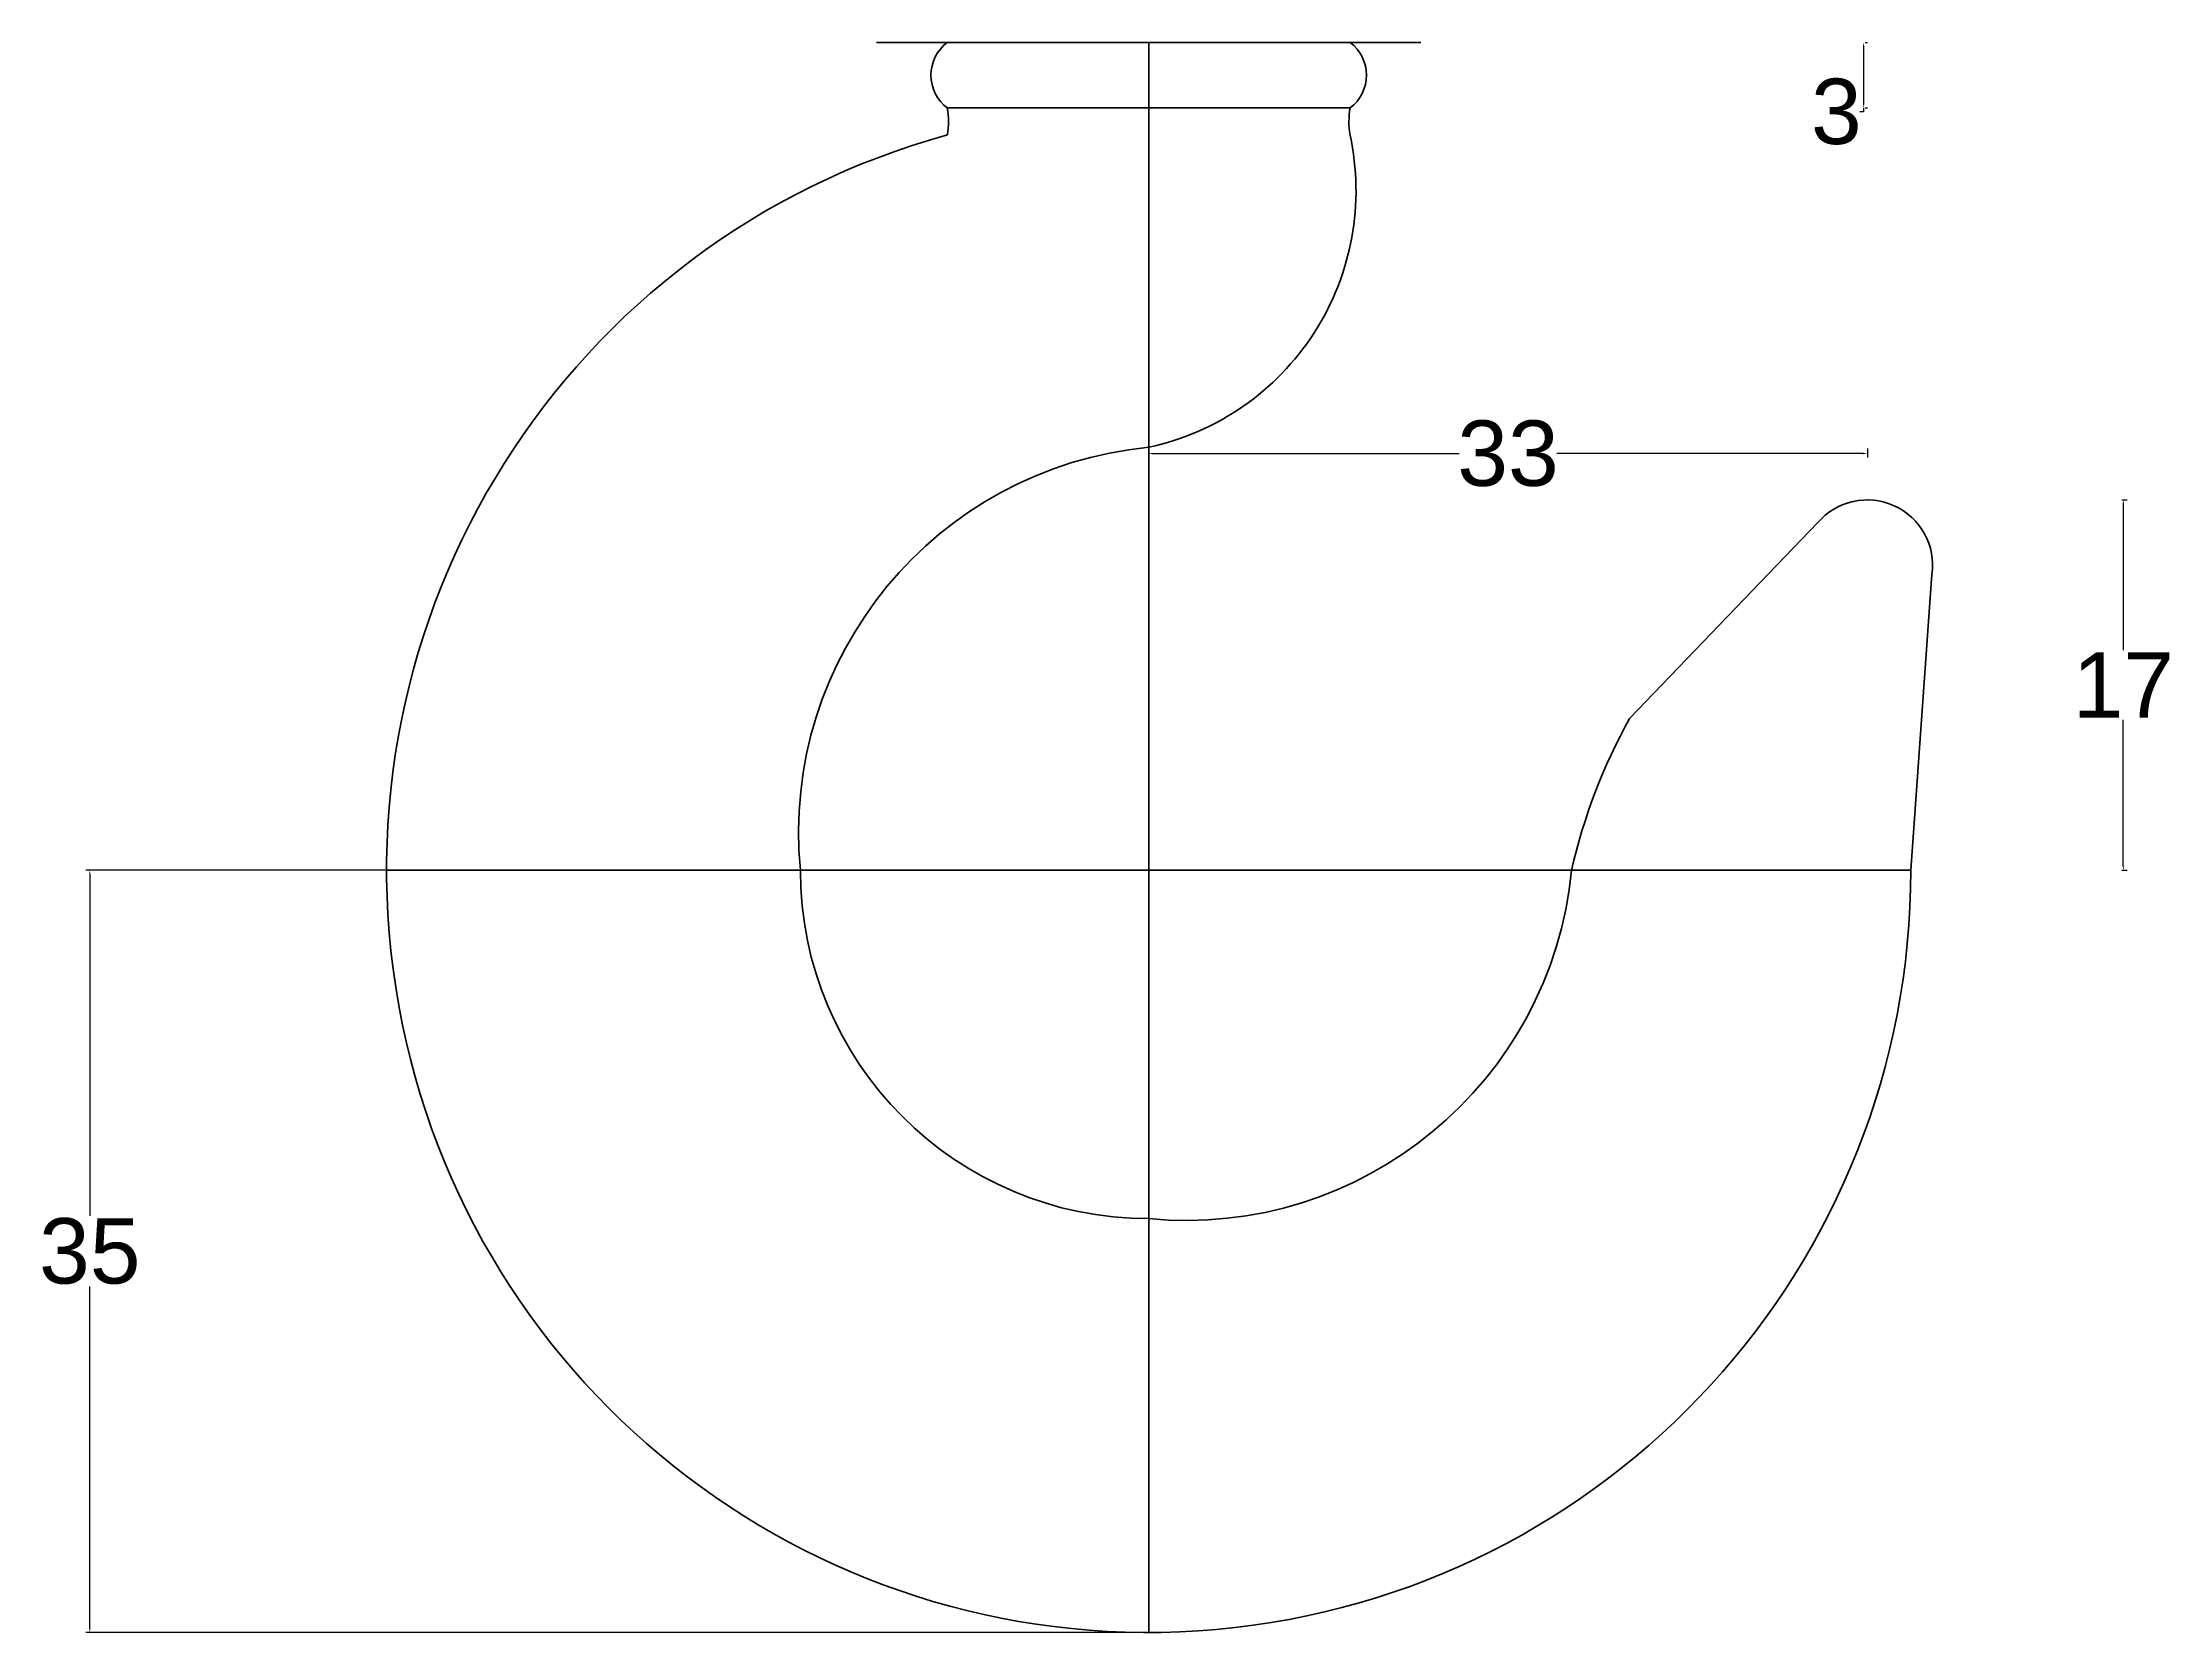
# Model space of a CAD drawing. Header units: inches. Extents: x -4 to 887, y -177 to 224.
# Drawn here: x 490.7 to 588.4, y -170 to -97 of the extents above; entities that cross this region are included whole.
import ezdxf

# ---------------------------------------------------------------- set-up
doc = ezdxf.new("R2010")
doc.units = ezdxf.units.IN
doc.header["$MEASUREMENT"] = 0
doc.styles.get("Standard").update_dxf_attribs({"font": 'arial.ttf'})
doc.dimstyles.get("Standard").update_dxf_attribs({"dimtxt": 0.18, "dimasz": 0.18, "dimexe": 0.18, "dimexo": 0.0625, "dimgap": 0.09, "dimtad": 0, "dimtih": 1, "dimtoh": 1, "dimdec": 4, "dimzin": 0, "dimdsep": 46, "dimtxsty": 'Standard', "dimcen": 0.09, "dimadec": 0, "dimazin": 0, "dimtfac": 1, "dimtdec": 4, "dimtofl": 0, "dimtmove": 0, "dimatfit": 3, "dimfxl": 1, "dimtolj": 1, "dimtzin": 0, "dimarcsym": 0})

# ---------------------------------------------------------------- blocks, each defined once
blk = doc.blocks.new('*D44')
at = {"color": 0, "lineweight": -2, "ltscale": 0.5, "transparency": 16777216}
for p, q in [((541.479, -115.665), (541.479, -116.073)), ((541.659, -115.893), (555.744, -115.893)), ((574.305, -115.893), (560.22, -115.893)), ((574.485, -115.665), (574.485, -116.073))]:
    blk.add_line(p, q, dxfattribs=at)
at = {"color": 0, "lineweight": 80, "ltscale": 0.5, "transparency": 16777216}
for points in [[(541.659, -115.863), (541.659, -115.923), (541.479, -115.893)], [(574.305, -115.863), (574.305, -115.923), (574.485, -115.893)]]:
    blk.add_solid(points, dxfattribs=at)
at = {"layer": 'Defpoints', "color": 0, "lineweight": 80, "ltscale": 0.5, "transparency": 16777216}
for p in [(541.479, -115.602), (574.485, -115.602), (574.485, -115.893)]:
    blk.add_point(p, dxfattribs=at)
at = {"color": 0, "lineweight": 80, "ltscale": 0.5, "transparency": 16777216, "insert": (557.982, -115.893), "char_height": 0.18, "attachment_point": 5}
blk.add_mtext('\\A1;{\\H16.66667x;33}', dxfattribs=at)
blk = doc.blocks.new('*D45')
at = {"color": 0, "lineweight": -2, "ltscale": 0.5, "transparency": 16777216}
for p, q in [((541.416, -135.019), (492.665, -135.019)), ((492.845, -135.199), (492.845, -150.896)), ((492.845, -169.839), (492.845, -154.141)), ((541.416, -170.019), (492.665, -170.019))]:
    blk.add_line(p, q, dxfattribs=at)
at = {"color": 0, "lineweight": 80, "ltscale": 0.5, "transparency": 16777216}
for points in [[(492.815, -135.199), (492.875, -135.199), (492.845, -135.019)], [(492.815, -169.839), (492.875, -169.839), (492.845, -170.019)]]:
    blk.add_solid(points, dxfattribs=at)
at = {"layer": 'Defpoints', "color": 0, "lineweight": 80, "ltscale": 0.5, "transparency": 16777216}
for p in [(541.479, -135.019), (492.845, -170.019), (541.479, -170.019)]:
    blk.add_point(p, dxfattribs=at)
at = {"color": 0, "lineweight": 80, "ltscale": 0.5, "transparency": 16777216, "insert": (492.845, -152.519), "char_height": 0.18, "attachment_point": 5}
blk.add_mtext('\\A1;{\\H16.66667x;35}', dxfattribs=at)
blk = doc.blocks.new('*D46')
at = {"color": 0, "lineweight": -2, "ltscale": 0.5, "transparency": 16777216}
for p, q in [((586.167, -118.019), (586.42, -118.019)), ((586.24, -118.199), (586.24, -124.922)), ((586.24, -134.839), (586.24, -128.115)), ((586.167, -135.019), (586.42, -135.019))]:
    blk.add_line(p, q, dxfattribs=at)
at = {"color": 0, "lineweight": 80, "ltscale": 0.5, "transparency": 16777216}
for points in [[(586.21, -118.199), (586.27, -118.199), (586.24, -118.019)], [(586.21, -134.839), (586.27, -134.839), (586.24, -135.019)]]:
    blk.add_solid(points, dxfattribs=at)
at = {"layer": 'Defpoints', "color": 0, "lineweight": 80, "ltscale": 0.5, "transparency": 16777216}
for p in [(586.104, -118.019), (586.24, -118.019), (586.104, -135.019)]:
    blk.add_point(p, dxfattribs=at)
at = {"color": 0, "lineweight": 80, "ltscale": 0.5, "transparency": 16777216, "insert": (586.24, -126.519), "char_height": 0.18, "attachment_point": 5}
blk.add_mtext('\\A1;{\\H16.66667x;17}', dxfattribs=at)
blk = doc.blocks.new('*D47')
at = {"color": 0, "lineweight": -2, "ltscale": 0.5, "transparency": 16777216}
for p, q in [((574.314, -97.199), (574.314, -99.839)), ((574.377, -97.019), (574.494, -97.019)), ((574.314, -100.199), (574.134, -100.199)), ((574.314, -100.019), (574.314, -100.199)), ((574.377, -100.019), (574.494, -100.019))]:
    blk.add_line(p, q, dxfattribs=at)
at = {"color": 0, "lineweight": 80, "ltscale": 0.5, "transparency": 16777216}
for points in [[(574.284, -97.199), (574.344, -97.199), (574.314, -97.019)], [(574.284, -99.839), (574.344, -99.839), (574.314, -100.019)]]:
    blk.add_solid(points, dxfattribs=at)
at = {"layer": 'Defpoints', "color": 0, "lineweight": 80, "ltscale": 0.5, "transparency": 16777216}
for p in [(574.314, -97.019), (574.314, -100.019), (574.314, -100.019)]:
    blk.add_point(p, dxfattribs=at)
at = {"color": 0, "lineweight": 80, "ltscale": 0.5, "transparency": 16777216, "insert": (573.062, -100.199), "char_height": 0.18, "attachment_point": 5}
blk.add_mtext('\\A1;{\\H16.66667x;3}', dxfattribs=at)

msp = doc.modelspace()

# ---------------------------------------------------------------- linework, layer by layer
at = {"lineweight": 80, "ltscale": 0.5}
for p, q in [((528.9788, -97.0186), (553.9788, -97.0186)), ((541.4788, -100.0186), (541.4788, -97.0186)), ((532.2288, -100.0186), (550.7288, -100.0186)), ((541.4788, -100.0186), (541.4788, -170.0186)), ((574.48493, -118.0186), (574.47598, -118.0186)), ((563.56577, -128.0485), (572.20245, -119.0665)), ((576.4788, -135.0186), (577.44989, -121.44569)), ((576.4788, -135.0186), (506.4788, -135.0186)), ((541.4788, -135.0186), (557.4788, -135.0186))]:
    msp.add_line(p, q, dxfattribs=at)
for centre, radius, start, end in [((533.3538, -98.5186), 1.875, 126.8698976, 233.1301024), ((549.6038, -98.5186), 1.875, 306.8698976, 53.1301024), ((528.64141, -100.64452), 3.64158, 350.2267377, 9.8972069), ((554.31767, -100.64614), 3.64333, 170.0818144, 189.7645775), ((541.4788, -135.0186), 35, 105.3222301, 0), ((538.94091, -103.81353), 12.0588, 282.149261, 12.2056492), ((543.18697, -133.31043), 17.79037, 95.509849, 185.509849), ((574.48045, -121.0186), 3, 351.8153108, 139.405492), ((586.73956, -140.92432), 26.51059, 150.9425804, 167.1283267), ((541.4788, -135.0186), 16, 180, 270), ((543.18697, -133.31043), 17.79037, 264.490151, 354.490151)]:
    msp.add_arc(centre, radius, start, end, dxfattribs=at)

# ---------------------------------------------------------------- dimensions: what is measured, and where the dimension line sits
for base, p1, p2, text, picture, middle in [((574.31416, -100.0186), (574.31416, -97.0186), (574.31416, -100.0186), '{\\H16.66667x;3}', '*D47', (573.06189, -100.1986)), ((586.24019, -118.0186), (586.1043, -135.0186), (586.1043, -118.0186), '{\\H16.66667x;17}', '*D46', (586.24019, -126.5186)), ((492.84537, -170.0186), (541.4788, -135.0186), (541.4788, -170.0186), '{\\H16.66667x;35}', '*D45', (492.84537, -152.5186))]:
    dim = msp.add_linear_dim(base=base, p1=p1, p2=p2, angle=90, text=text, dimstyle='Standard', dxfattribs=at)
    dim.commit()
    dim.dimension.update_dxf_attribs({"geometry": picture, "text_midpoint": middle})
dim = msp.add_linear_dim(base=(574.48493, -115.893), p1=(541.4788, -115.60225), p2=(574.48493, -115.60225), text='{\\H16.66667x;33}', dimstyle='Standard', dxfattribs=at)
dim.commit()
dim.dimension.update_dxf_attribs({"geometry": '*D44', "text_midpoint": (557.98186, -115.893)})

doc.saveas('drawing.dxf')
